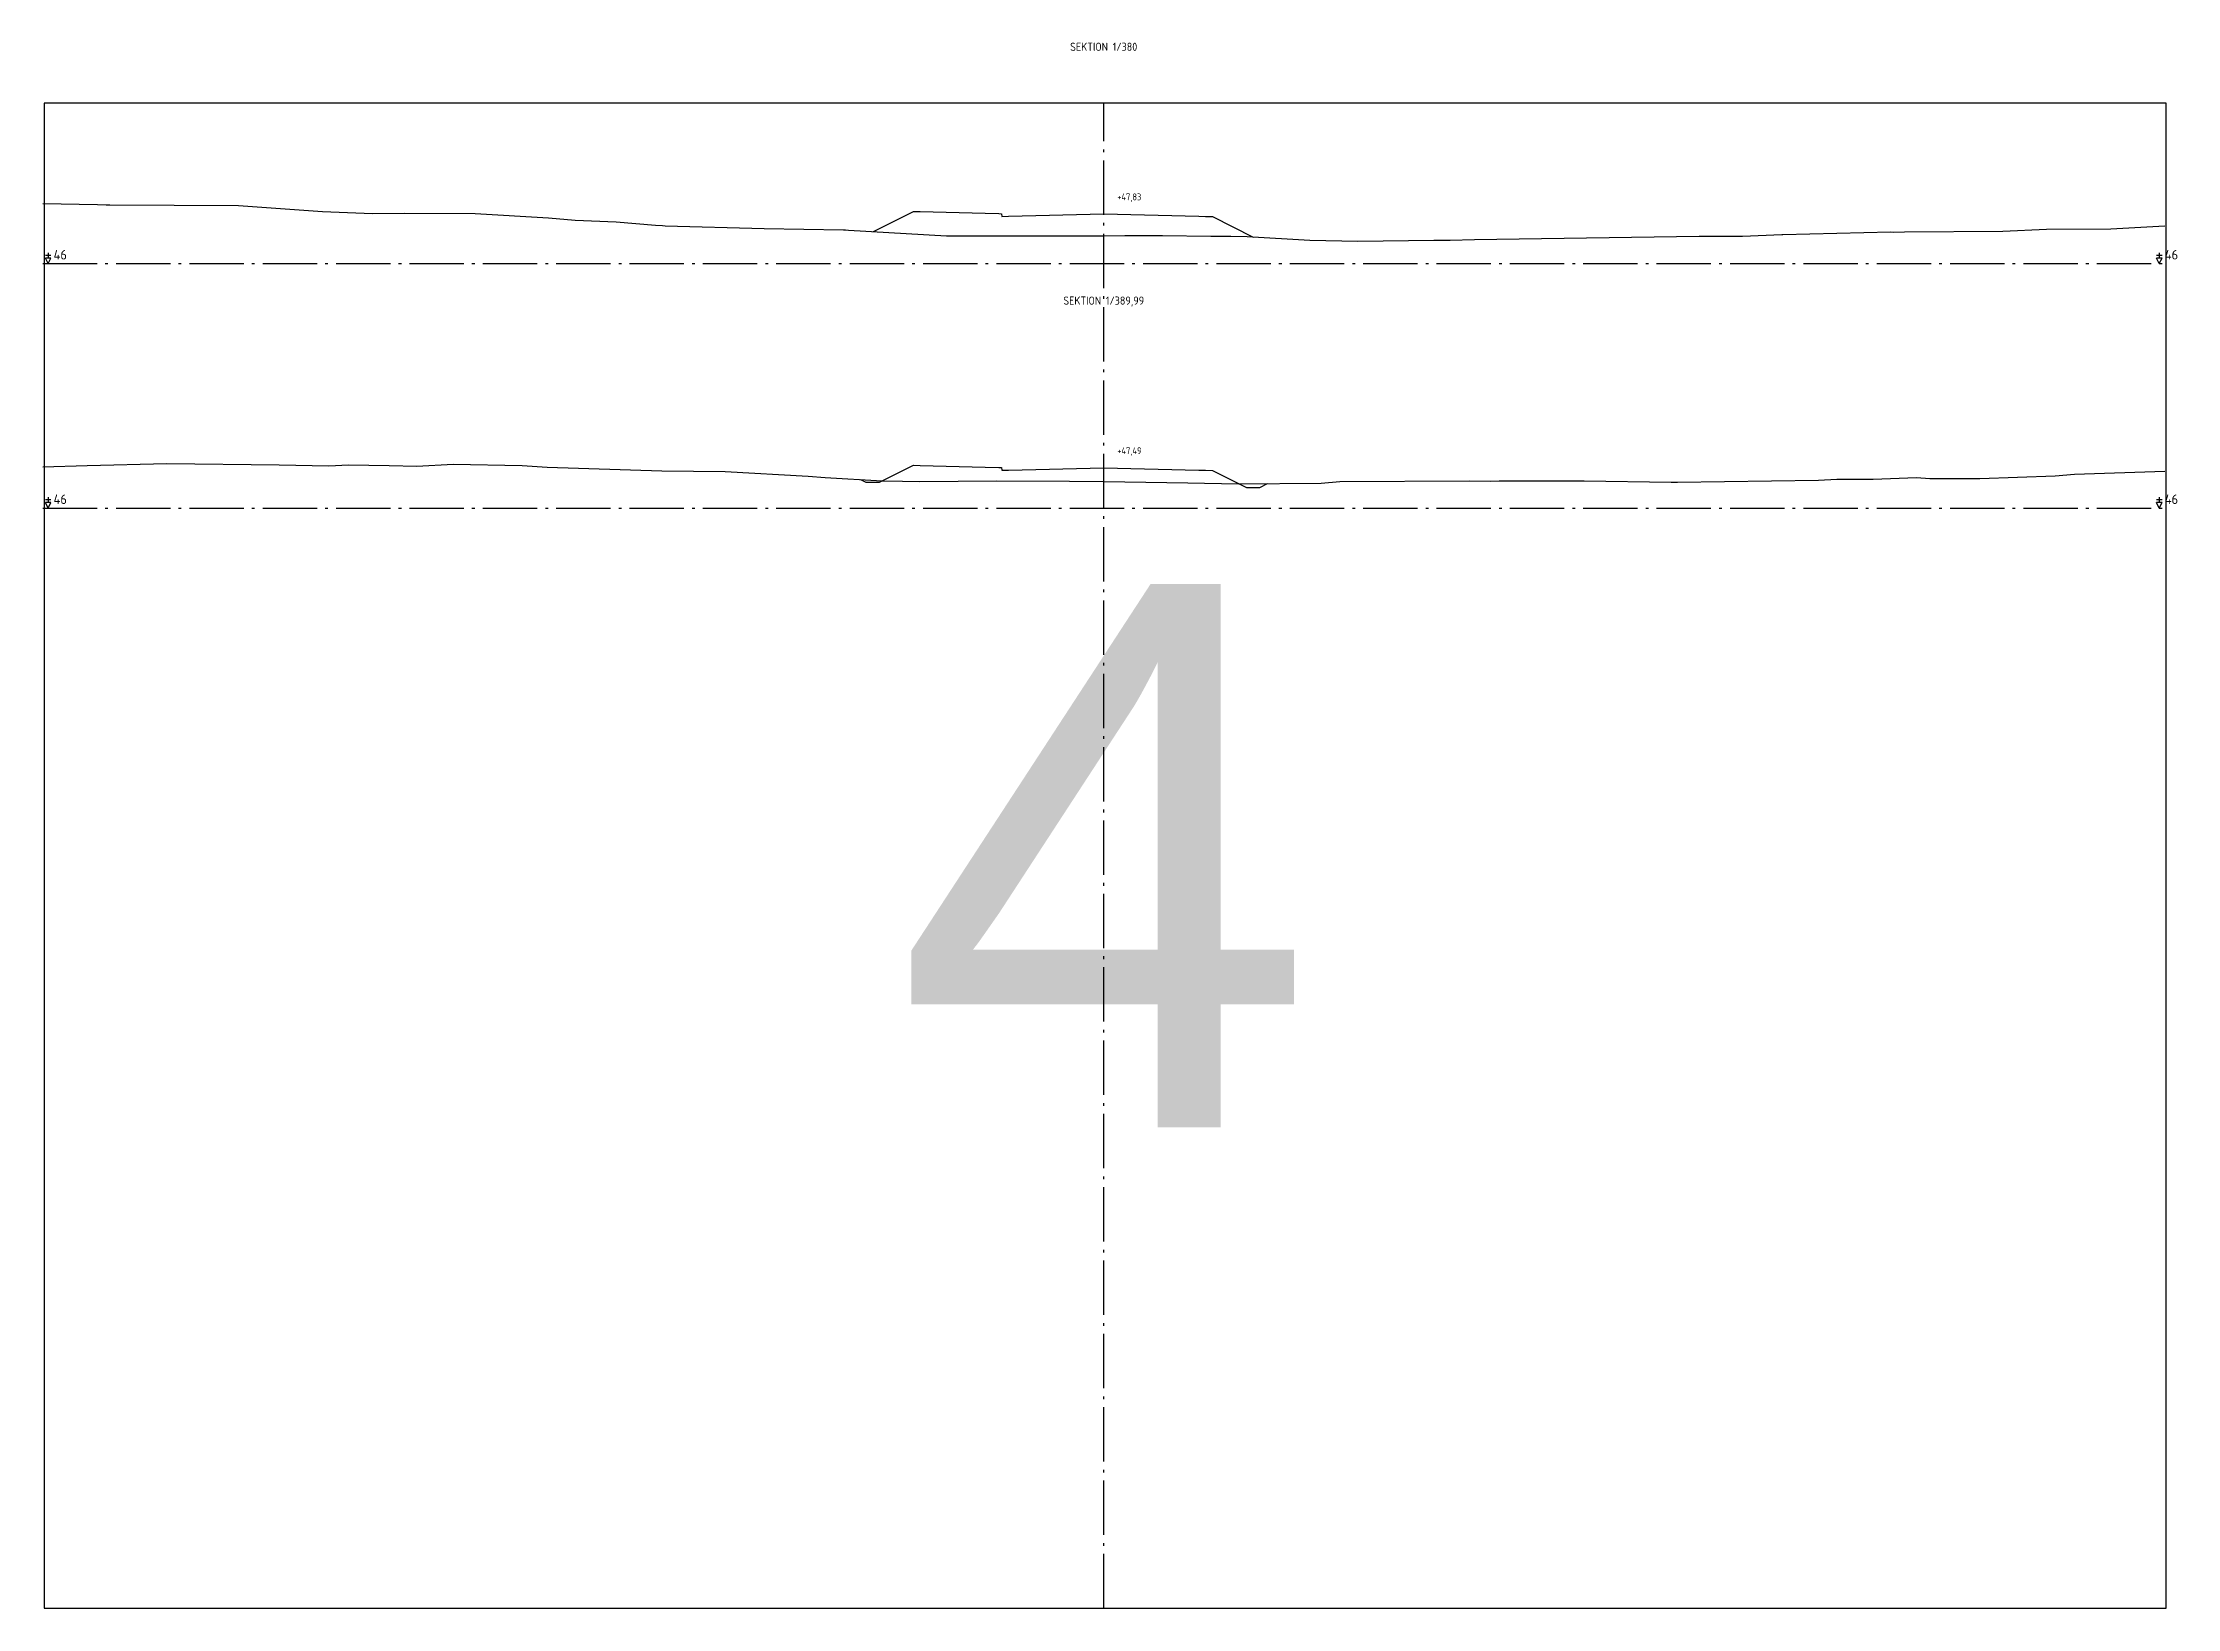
# Model space of a CAD drawing. Header units: metres. Extents: x 164066 to 165347, y 6228109 to 6230364.
# Drawn here: x 164323.6 to 164402.2, y 6228114.2 to 6228171.8 of the extents above; entities that cross this region are included whole.
import ezdxf
from ezdxf.enums import TextEntityAlignment as Align

# ---------------------------------------------------------------- set-up
doc = ezdxf.new("R2010")
doc.units = ezdxf.units.M
doc.header["$LTSCALE"] = 0.1
doc.linetypes.add('CENTRUMLINJE', pattern=[27, 20, -3, 1, -3])
doc.layers.get('DEFPOINTS').update_dxf_attribs({"color": 5})
for name, color, linetype in [('M-000', 7, 'Continuous'), ('M-372A', 3, 'Continuous'), ('M-374C', 6, 'Continuous'), ('M-378A', 7, 'CENTRUMLINJE'), ('M-378AT', 4, 'Continuous'), ('M-378B', 4, 'CENTRUMLINJE'), ('M-378BT', 4, 'Continuous'), ('T19202X', 4, 'Continuous')]:
    doc.layers.add(name, color=color, linetype=linetype)
doc.styles.add('ARIAL', font='ARIAL.TTF')
doc.styles.add('ISO35', font='ISO3098', dxfattribs={"height": 3.5})
doc.styles.add('P_ISO_25', font='ISO', dxfattribs={"height": 2.5})
doc.styles.add('P_ISO_30', font='ISO', dxfattribs={"height": 3})

msp = doc.modelspace()

# ---------------------------------------------------------------- texts
at = {"layer": 'DEFPOINTS', "style": 'ARIAL'}
msp.add_text('4', height=20, dxfattribs=at).set_placement((164362.724, 6228141.854), align=Align.MIDDLE_CENTER)
at = {"layer": 'M-378AT', "style": 'ISO35'}
for p in [(164324.024, 6228163.804), (164401.724, 6228163.804), (164324.024, 6228154.804), (164401.724, 6228154.804)]:
    msp.add_text('46', height=0.35, dxfattribs=at).set_placement(p)
at = {"layer": 'M-378BT', "style": 'P_ISO_30'}
for s, p in [('SEKTION 1/380', (164362.674, 6228171.484)), ('SEKTION 1/389,99', (164362.674, 6228162.141))]:
    msp.add_text(s, height=0.3, dxfattribs=at).set_placement(p, align=Align.CENTER)
at = {"layer": 'M-378BT', "style": 'P_ISO_25'}
for s, p in [('+47,83', (164363.174, 6228165.984)), ('+47,49', (164363.174, 6228156.641))]:
    msp.add_text(s, height=0.25, dxfattribs=at).set_placement(p)

# ---------------------------------------------------------------- linework, layer by layer
at = {"layer": 'DEFPOINTS', "flags": 128}
msp.add_lwpolyline([(164323.674, 6228114.154), (164401.774, 6228114.154), (164401.774, 6228169.554), (164323.674, 6228169.554), (164323.674, 6228114.154)], dxfattribs=at)
at = {"layer": 'M-000'}
msp.add_lwpolyline([(164323.674, 6228114.154), (164401.774, 6228114.154), (164401.774, 6228169.554), (164323.674, 6228169.554), (164323.674, 6228114.154)], dxfattribs=at)
at = {"layer": 'M-372A', "color": 3, "linetype": 'Continuous'}
for points in [[(164323.624, 6228165.864), (164325.644, 6228165.827), (164325.959, 6228165.816), (164326.096, 6228165.814), (164330.825, 6228165.789), (164333.928, 6228165.568), (164335.758, 6228165.501), (164336.928, 6228165.508), (164339.537, 6228165.5), (164342.244, 6228165.336), (164343.225, 6228165.254), (164344.727, 6228165.187), (164346.173, 6228165.063), (164346.434, 6228165.053), (164346.534, 6228165.045), (164350.179, 6228164.941), (164353.102, 6228164.895), (164353.166, 6228164.893), (164353.277, 6228164.888), (164356.892, 6228164.671), (164360.029, 6228164.678), (164361.999, 6228164.671), (164362.674, 6228164.681), (164363.445, 6228164.693), (164364.833, 6228164.692), (164366.619, 6228164.666), (164367.351, 6228164.66), (164367.948, 6228164.645), (164370.258, 6228164.513), (164372.022, 6228164.474), (164374.824, 6228164.515), (164375.429, 6228164.519), (164376.316, 6228164.537), (164378.782, 6228164.577), (164384.593, 6228164.661), (164386.179, 6228164.666), (164387.63, 6228164.726), (164387.664, 6228164.728), (164391.639, 6228164.817), (164391.727, 6228164.816), (164392.149, 6228164.828), (164395.759, 6228164.841), (164397.366, 6228164.926), (164399.741, 6228164.928), (164401.724, 6228165.038)], [(164323.624, 6228156.178), (164325.262, 6228156.226), (164328.191, 6228156.295), (164332.329, 6228156.24), (164334.155, 6228156.211), (164334.878, 6228156.246), (164336.374, 6228156.223), (164337.396, 6228156.197), (164338.734, 6228156.27), (164341.274, 6228156.219), (164342.195, 6228156.165), (164346.41, 6228156.025), (164348.742, 6228156.003), (164351.793, 6228155.832), (164352.427, 6228155.774), (164354.518, 6228155.662), (164355.267, 6228155.646), (164355.909, 6228155.634), (164358.733, 6228155.662), (164361.411, 6228155.647), (164362.674, 6228155.627), (164365.769, 6228155.577), (164367.626, 6228155.546), (164370.675, 6228155.573), (164371.365, 6228155.633), (164376.142, 6228155.662), (164376.914, 6228155.65), (164377.229, 6228155.66), (164380.357, 6228155.66), (164383.56, 6228155.608), (164383.649, 6228155.605), (164383.789, 6228155.607), (164388.985, 6228155.678), (164389.651, 6228155.723), (164390.989, 6228155.72), (164392.592, 6228155.78), (164393.082, 6228155.746), (164394.914, 6228155.747), (164397.687, 6228155.842), (164398.408, 6228155.9), (164401.724, 6228156.013)]]:
    msp.add_lwpolyline(points, dxfattribs=at)
at = {"layer": 'M-374C', "color": 6, "linetype": 'Continuous'}
for points in [[(164354.198, 6228164.833), (164355.674, 6228165.571), (164355.924, 6228165.565), (164358.309, 6228165.505), (164358.809, 6228165.493), (164358.914, 6228165.49), (164358.924, 6228165.39), (164359.174, 6228165.396), (164362.674, 6228165.484), (164366.174, 6228165.396), (164366.424, 6228165.39), (164366.674, 6228165.384), (164368.177, 6228164.632)], [(164353.721, 6228155.705), (164353.924, 6228155.603), (164354.424, 6228155.603), (164355.674, 6228156.228), (164355.924, 6228156.222), (164358.309, 6228156.162), (164358.809, 6228156.15), (164358.914, 6228156.147), (164358.924, 6228156.047), (164359.174, 6228156.053), (164362.674, 6228156.141), (164366.174, 6228156.053), (164366.424, 6228156.047), (164366.674, 6228156.041), (164367.924, 6228155.416), (164368.424, 6228155.416), (164368.704, 6228155.556)]]:
    msp.add_lwpolyline(points, dxfattribs=at)
at = {"layer": 'M-378A'}
for p, q in [((164323.624, 6228163.654), (164401.724, 6228163.654)), ((164323.624, 6228154.654), (164401.724, 6228154.654))]:
    msp.add_line(p, q, dxfattribs=at)
at = {"layer": 'M-378AT'}
for p, q in [((164323.924, 6228163.954), (164323.724, 6228163.954)), ((164323.824, 6228164.054), (164323.824, 6228163.854)), ((164401.624, 6228163.954), (164401.424, 6228163.954)), ((164401.524, 6228164.054), (164401.524, 6228163.854)), ((164323.824, 6228163.654), (164323.724, 6228163.854)), ((164323.924, 6228163.854), (164323.724, 6228163.854)), ((164323.824, 6228163.654), (164323.924, 6228163.854)), ((164401.524, 6228163.654), (164401.424, 6228163.854)), ((164401.624, 6228163.854), (164401.424, 6228163.854)), ((164401.524, 6228163.654), (164401.624, 6228163.854)), ((164323.924, 6228154.954), (164323.724, 6228154.954)), ((164323.824, 6228154.654), (164323.724, 6228154.854)), ((164323.924, 6228154.854), (164323.724, 6228154.854)), ((164323.824, 6228155.054), (164323.824, 6228154.854)), ((164323.824, 6228154.654), (164323.924, 6228154.854)), ((164401.624, 6228154.954), (164401.424, 6228154.954)), ((164401.524, 6228154.654), (164401.424, 6228154.854)), ((164401.624, 6228154.854), (164401.424, 6228154.854)), ((164401.524, 6228155.054), (164401.524, 6228154.854)), ((164401.524, 6228154.654), (164401.624, 6228154.854))]:
    msp.add_line(p, q, dxfattribs=at)
at = {"layer": 'M-378B', "linetype": 'CENTRUMLINJE'}
msp.add_line((164362.674, 6228114.154), (164362.674, 6228169.554), dxfattribs=at)
at = {"layer": 'T19202X'}
for centre in [(164362.674, 6228163.654), (164362.674, 6228154.654)]:
    msp.add_circle(centre, 0.001, dxfattribs=at)

msp.set_redraw_order([(e.dxf.handle, doc.entitydb.next_handle()) for e in msp.query("TEXT MTEXT ATTDEF DIMENSION ARC_DIMENSION")])  # texts and dimensions are drawn at this point

doc.saveas('drawing.dxf')
